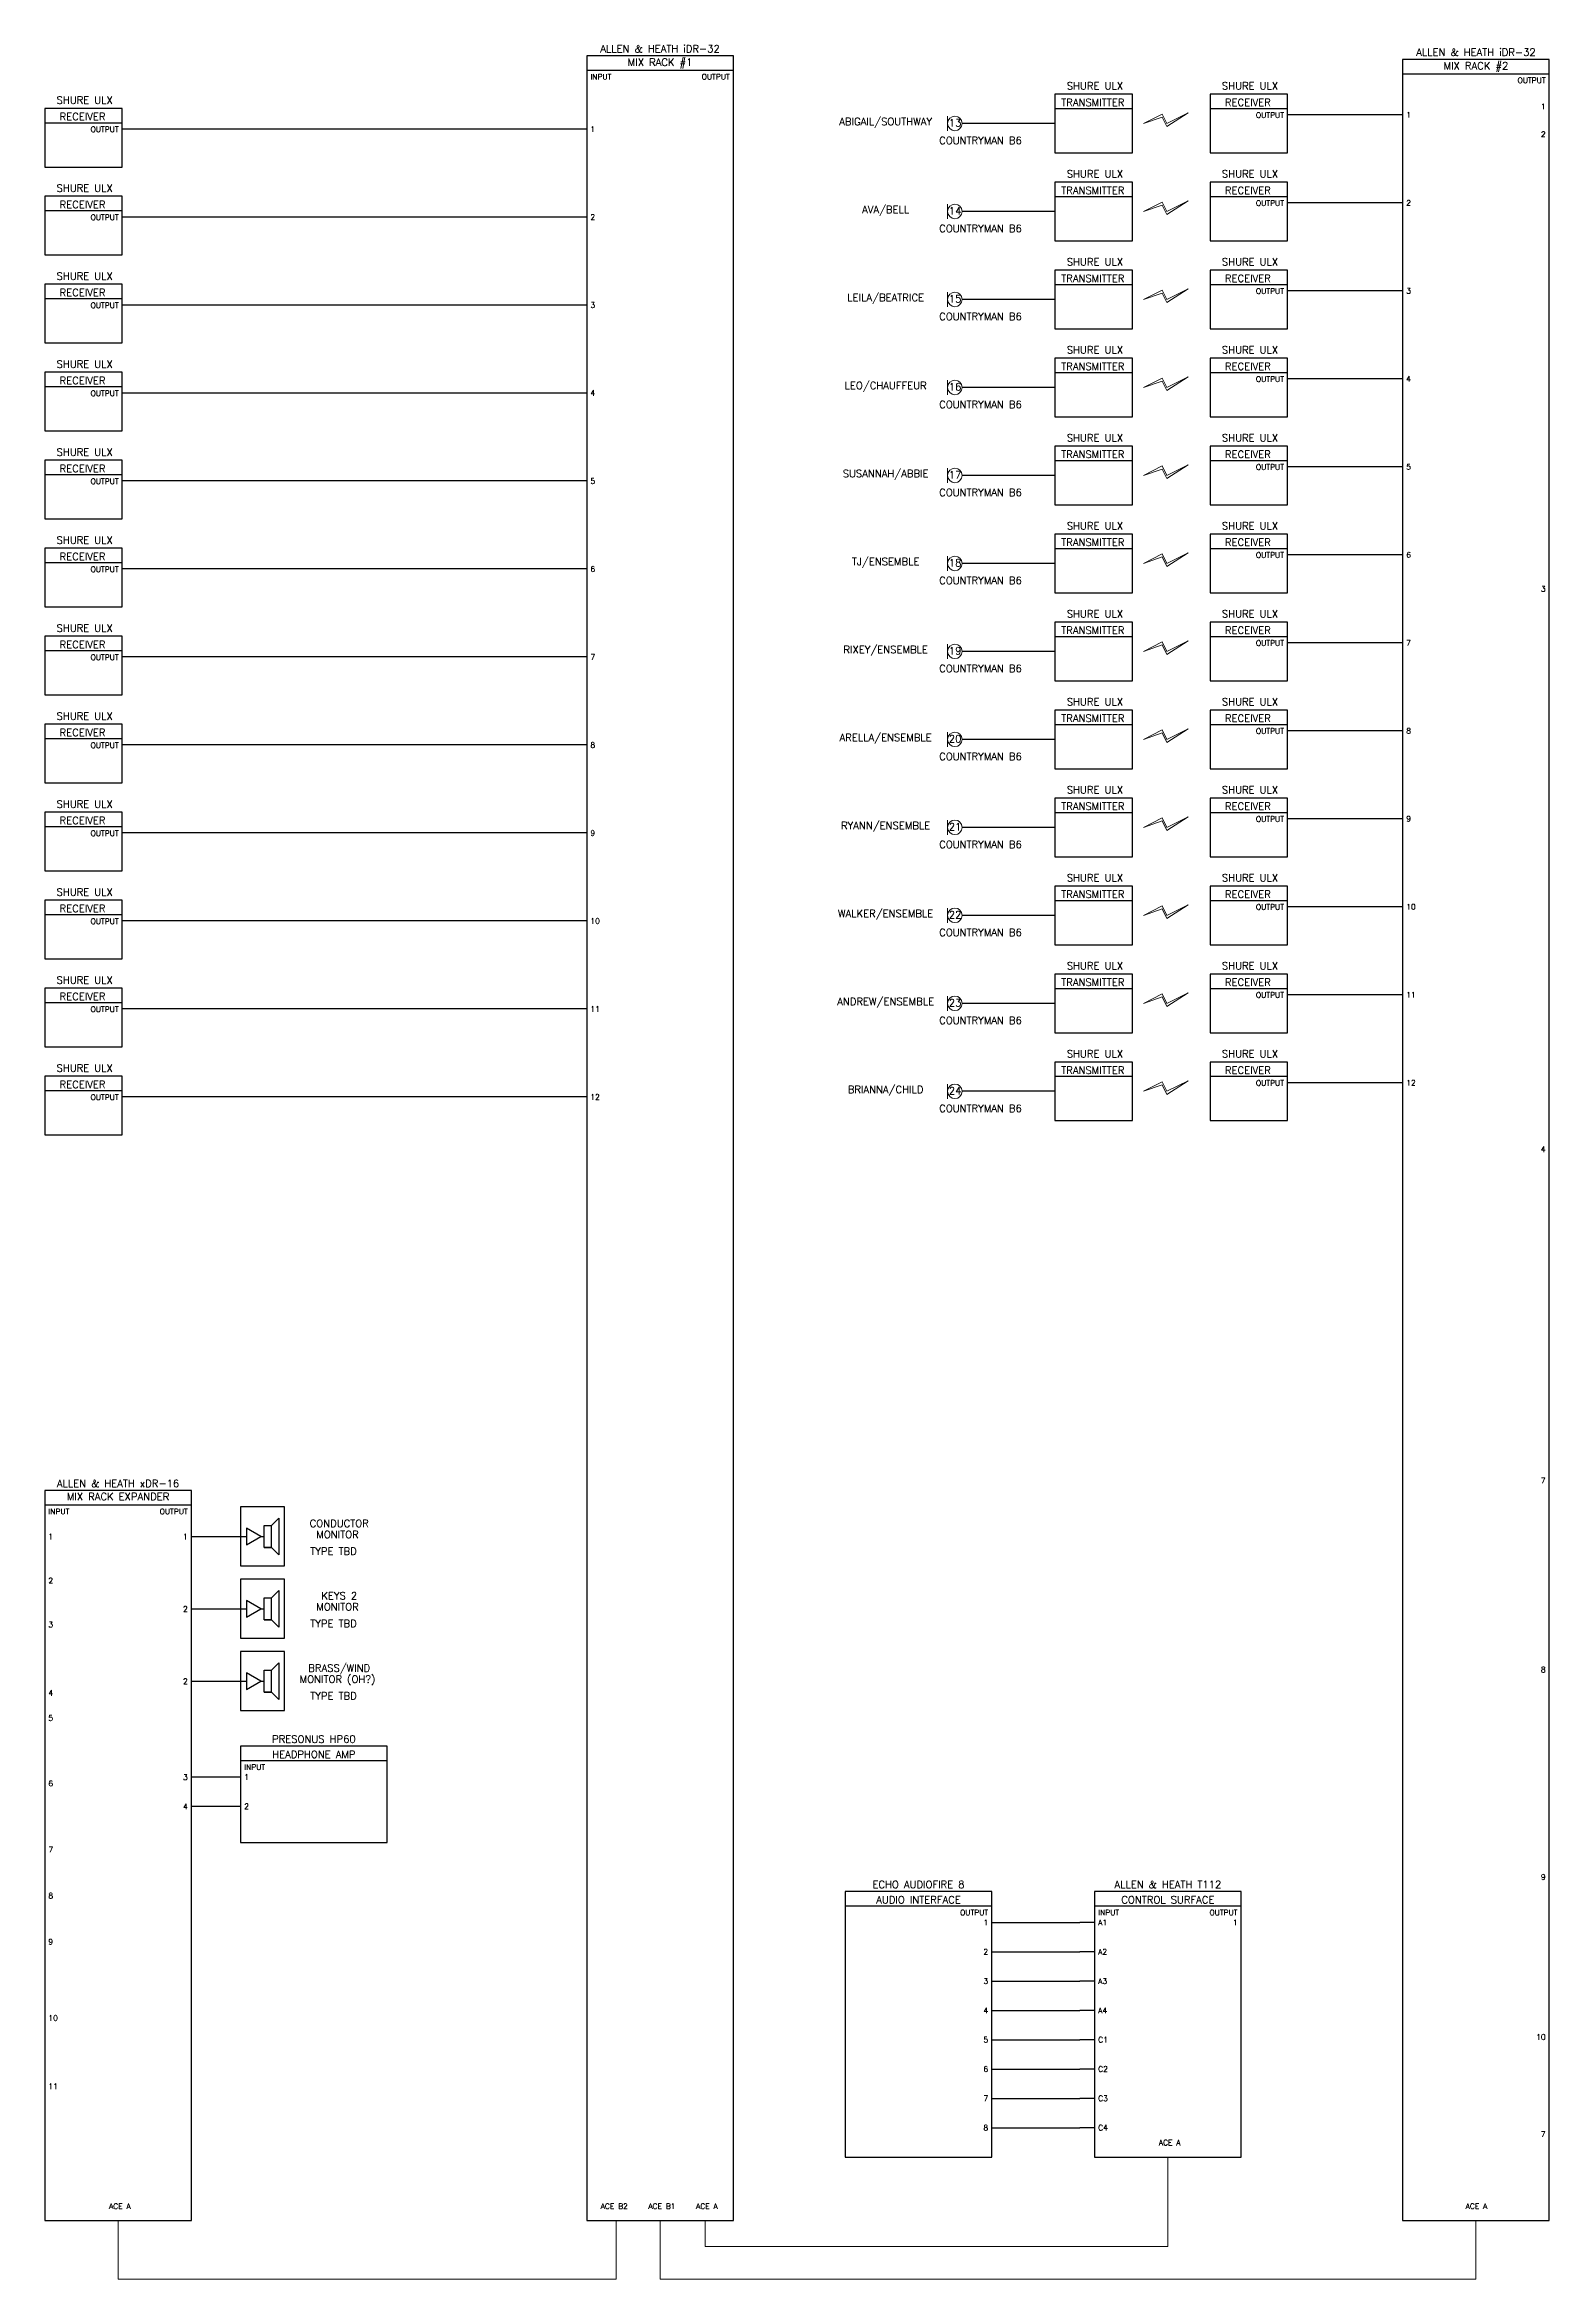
# Model space of a CAD drawing. Header units: inches. Extents: x 11.3 to 61.8, y -46.9 to -8.8.
# Drawn here: x 18.48 to 44.12, y -46.88 to -8.78 of the extents above; entities that cross this region are included whole.
import ezdxf
from ezdxf.enums import TextEntityAlignment as Align

# ---------------------------------------------------------------- set-up
doc = ezdxf.new("R2010")
doc.units = ezdxf.units.IN
doc.header["$MEASUREMENT"] = 0
for name, color, linetype in [('0-text', 2, 'Continuous'), ('AV-CONNECT', 6, 'Continuous'), ('AV-EQUIP', 3, 'Continuous'), ('AV-TXTLT', 121, 'Continuous')]:
    doc.layers.add(name, color=color, linetype=linetype)
doc.styles.add('romans', font='romans.shx')

msp = doc.modelspace()

# ---------------------------------------------------------------- texts
at = {"layer": '0-text', "style": 'romans'}
for s, p in [('ALLEN & HEATH iDR-32', (28.96646, -8.95288)), ('ALLEN & HEATH iDR-32', (42.8707, -9.01397)), ('SHURE ULX', (36.37705, -9.58711)), ('SHURE ULX', (39.02079, -9.58711)), ('SHURE ULX', (19.16095, -9.8296)), ('ABIGAIL/SOUTHWAY', (32.8108, -10.19568)), ('COUNTRYMAN B6', (34.4273, -10.51736)), ('SHURE ULX', (36.37705, -11.08711)), ('SHURE ULX', (39.02079, -11.08711)), ('SHURE ULX', (19.16095, -11.3296)), ('AVA/BELL', (32.8108, -11.69568)), ('COUNTRYMAN B6', (34.4273, -12.01736)), ('SHURE ULX', (36.37705, -12.58711)), ('SHURE ULX', (39.02079, -12.58711)), ('SHURE ULX', (19.16095, -12.8296)), ('LEILA/BEATRICE', (32.8108, -13.19568)), ('COUNTRYMAN B6', (34.4273, -13.51736)), ('SHURE ULX', (36.37705, -14.08711)), ('SHURE ULX', (39.02079, -14.08711)), ('SHURE ULX', (19.16095, -14.3296)), ('LEO/CHAUFFEUR', (32.8108, -14.69568)), ('COUNTRYMAN B6', (34.4273, -15.01736)), ('SHURE ULX', (36.37705, -15.58711)), ('SHURE ULX', (39.02079, -15.58711)), ('SHURE ULX', (19.16095, -15.8296)), ('SUSANNAH/ABBIE', (32.8108, -16.19568)), ('COUNTRYMAN B6', (34.4273, -16.51736)), ('SHURE ULX', (36.37705, -17.08711)), ('SHURE ULX', (39.02079, -17.08711)), ('SHURE ULX', (19.16095, -17.3296)), ('TJ/ENSEMBLE', (32.8108, -17.69568)), ('COUNTRYMAN B6', (34.4273, -18.01736)), ('SHURE ULX', (36.37705, -18.58711)), ('SHURE ULX', (39.02079, -18.58711)), ('SHURE ULX', (19.16095, -18.8296)), ('RIXEY/ENSEMBLE', (32.8108, -19.19568)), ('COUNTRYMAN B6', (34.4273, -19.51736)), ('SHURE ULX', (19.16095, -20.3296)), ('SHURE ULX', (36.37705, -20.08711)), ('SHURE ULX', (39.02079, -20.08711)), ('ARELLA/ENSEMBLE', (32.8108, -20.69568)), ('COUNTRYMAN B6', (34.4273, -21.01736)), ('SHURE ULX', (19.16095, -21.8296)), ('SHURE ULX', (36.37705, -21.58711)), ('SHURE ULX', (39.02079, -21.58711)), ('RYANN/ENSEMBLE', (32.8108, -22.19568)), ('COUNTRYMAN B6', (34.4273, -22.51736)), ('SHURE ULX', (19.16095, -23.3296)), ('SHURE ULX', (36.37705, -23.08711)), ('SHURE ULX', (39.02079, -23.08711)), ('WALKER/ENSEMBLE', (32.8108, -23.69568)), ('COUNTRYMAN B6', (34.4273, -24.01736)), ('SHURE ULX', (19.16095, -24.8296)), ('SHURE ULX', (36.37705, -24.58711)), ('SHURE ULX', (39.02079, -24.58711)), ('ANDREW/ENSEMBLE', (32.8108, -25.19568)), ('COUNTRYMAN B6', (34.4273, -25.51736)), ('SHURE ULX', (19.16095, -26.3296)), ('SHURE ULX', (36.37705, -26.08711)), ('SHURE ULX', (39.02079, -26.08711)), ('BRIANNA/CHILD', (32.8108, -26.69568)), ('COUNTRYMAN B6', (34.4273, -27.01736)), ('ALLEN & HEATH xDR-16', (19.72926, -33.41176)), ('CONDUCTOR', (23.49922, -34.09206)), ('MONITOR', (23.46877, -34.28224)), ('TYPE TBD', (23.40168, -34.56671)), ('MONITOR', (23.46877, -35.51549)), ('KEYS 2', (23.49922, -35.3253)), ('TYPE TBD', (23.40168, -35.79995)), ('MONITOR (OH?)', (23.46877, -36.74874)), ('BRASS/WIND', (23.49922, -36.55855)), ('TYPE TBD', (23.40168, -37.0332)), ('PRESONUS HP60', (23.0666, -37.76898)), ('ECHO AUDIOFIRE 8', (33.37042, -40.24805)), ('ALLEN & HEATH T112', (37.62042, -40.24805))]:
    msp.add_text(s, height=0.125, dxfattribs=at).set_placement(p, align=Align.BOTTOM_CENTER)
at = {"layer": 'AV-TXTLT', "style": 'romans'}
for p in [(27.77896, -9.33107), (18.54176, -33.78995), (21.8791, -38.14717), (36.43292, -40.62624)]:
    msp.add_text('INPUT', height=0.09375, dxfattribs=at).set_placement(p, align=Align.MIDDLE_LEFT)
for p in [(30.15396, -9.33107), (44.0582, -9.39217), (19.73959, -10.22762), (39.59943, -9.98513), (19.73959, -11.72762), (39.59943, -11.48513), (39.59943, -12.98513), (19.73959, -13.22762), (39.59943, -14.48513), (19.73959, -14.72762), (39.59943, -15.98513), (19.73959, -16.22762), (39.59943, -17.48513), (19.73959, -17.72762), (39.59943, -18.98513), (19.73959, -19.22762), (39.59943, -20.48513), (19.73959, -20.72762), (39.59943, -21.98513), (19.73959, -22.22762), (39.59943, -23.48513), (19.73959, -23.72762), (39.59943, -24.98513), (19.73959, -25.22762), (39.59943, -26.48513), (19.73959, -26.72762), (20.91676, -33.78995), (34.55792, -40.62624), (38.80792, -40.62624)]:
    msp.add_text('OUTPUT', height=0.09375, dxfattribs=at).set_placement(p, align=Align.MIDDLE_RIGHT)
for s, p in [('ACE A', (37.65151, -44.59574)), ('ACE A', (19.76034, -45.67962)), ('ACE B2', (28.18538, -45.67962)), ('ACE B1', (28.99754, -45.67962)), ('ACE A', (29.7644, -45.67962)), ('ACE A', (42.87909, -45.67962))]:
    msp.add_text(s, height=0.09375, dxfattribs=at).set_placement(p, align=Align.CENTER)
for s, insert, char_height, width, attachment_point in [('MIX RACK #1', (28.96646, -9.02133), 0.125, 2.2738, 2), ('MIX RACK #2', (42.8707, -9.08243), 0.125, 2.2738, 2), ('TRANSMITTER', (36.34107, -9.70514), 0.125, 2.2738, 2), ('RECEIVER', (38.98481, -9.70514), 0.125, 2.2738, 2), ('1', (44.0582, -9.83814), 0.09375, 1.125, 6), ('RECEIVER', (19.12497, -9.94762), 0.125, 2.2738, 2), ('1', (27.77896, -10.22342), 0.09375, 1.143, 4), ('13', (33.99397, -10.05458), 0.125, 0.7624324, 2), ('1', (41.6832, -9.98094), 0.09375, 1.143, 4), ('2', (44.0582, -10.31109), 0.09375, 1.125, 6), ('TRANSMITTER', (36.34107, -11.20514), 0.125, 2.2738, 2), ('RECEIVER', (38.98481, -11.20514), 0.125, 2.2738, 2), ('RECEIVER', (19.12497, -11.44762), 0.125, 2.2738, 2), ('2', (27.77896, -11.72342), 0.09375, 1.143, 4), ('14', (33.99397, -11.55458), 0.125, 0.7624324, 2), ('2', (41.6832, -11.48094), 0.09375, 1.143, 4), ('RECEIVER', (19.12497, -12.94762), 0.125, 2.2738, 2), ('TRANSMITTER', (36.34107, -12.70514), 0.125, 2.2738, 2), ('RECEIVER', (38.98481, -12.70514), 0.125, 2.2738, 2), ('3', (41.6832, -12.98094), 0.09375, 1.143, 4), ('3', (27.77896, -13.22342), 0.09375, 1.143, 4), ('15', (33.99397, -13.05458), 0.125, 0.7624324, 2), ('RECEIVER', (19.12497, -14.44762), 0.125, 2.2738, 2), ('TRANSMITTER', (36.34107, -14.20514), 0.125, 2.2738, 2), ('RECEIVER', (38.98481, -14.20514), 0.125, 2.2738, 2), ('4', (41.6832, -14.48094), 0.09375, 1.143, 4), ('4', (27.77896, -14.72342), 0.09375, 1.143, 4), ('16', (33.99397, -14.55458), 0.125, 0.7624324, 2), ('RECEIVER', (19.12497, -15.94762), 0.125, 2.2738, 2), ('TRANSMITTER', (36.34107, -15.70514), 0.125, 2.2738, 2), ('RECEIVER', (38.98481, -15.70514), 0.125, 2.2738, 2), ('5', (41.6832, -15.98094), 0.09375, 1.143, 4), ('5', (27.77896, -16.22342), 0.09375, 1.143, 4), ('17', (33.99397, -16.05458), 0.125, 0.7624324, 2), ('RECEIVER', (19.12497, -17.44762), 0.125, 2.2738, 2), ('TRANSMITTER', (36.34107, -17.20514), 0.125, 2.2738, 2), ('RECEIVER', (38.98481, -17.20514), 0.125, 2.2738, 2), ('6', (41.6832, -17.48094), 0.09375, 1.143, 4), ('6', (27.77896, -17.72342), 0.09375, 1.143, 4), ('18', (33.99397, -17.55458), 0.125, 0.7624324, 2), ('3', (44.0582, -18.06109), 0.09375, 1.125, 6), ('RECEIVER', (19.12497, -18.94762), 0.125, 2.2738, 2), ('TRANSMITTER', (36.34107, -18.70514), 0.125, 2.2738, 2), ('RECEIVER', (38.98481, -18.70514), 0.125, 2.2738, 2), ('7', (41.6832, -18.98094), 0.09375, 1.143, 4), ('7', (27.77896, -19.22342), 0.09375, 1.143, 4), ('19', (33.99397, -19.05458), 0.125, 0.7624324, 2), ('RECEIVER', (19.12497, -20.44762), 0.125, 2.2738, 2), ('20', (33.99397, -20.55458), 0.125, 0.7624324, 2), ('TRANSMITTER', (36.34107, -20.20514), 0.125, 2.2738, 2), ('RECEIVER', (38.98481, -20.20514), 0.125, 2.2738, 2), ('8', (41.6832, -20.48094), 0.09375, 1.143, 4), ('8', (27.77896, -20.72342), 0.09375, 1.143, 4), ('TRANSMITTER', (36.34107, -21.70514), 0.125, 2.2738, 2), ('RECEIVER', (38.98481, -21.70514), 0.125, 2.2738, 2), ('RECEIVER', (19.12497, -21.94762), 0.125, 2.2738, 2), ('21', (33.99397, -22.05458), 0.125, 0.7624324, 2), ('9', (41.6832, -21.98094), 0.09375, 1.143, 4), ('9', (27.77896, -22.22342), 0.09375, 1.143, 4), ('TRANSMITTER', (36.34107, -23.20514), 0.125, 2.2738, 2), ('RECEIVER', (38.98481, -23.20514), 0.125, 2.2738, 2), ('RECEIVER', (19.12497, -23.44762), 0.125, 2.2738, 2), ('22', (33.99397, -23.55458), 0.125, 0.7624324, 2), ('10', (41.6832, -23.48094), 0.09375, 1.143, 4), ('10', (27.77896, -23.72342), 0.09375, 1.143, 4), ('TRANSMITTER', (36.34107, -24.70514), 0.125, 2.2738, 2), ('RECEIVER', (38.98481, -24.70514), 0.125, 2.2738, 2), ('RECEIVER', (19.12497, -24.94762), 0.125, 2.2738, 2), ('23', (33.99397, -25.05458), 0.125, 0.7624324, 2), ('11', (41.6832, -24.98094), 0.09375, 1.143, 4), ('11', (27.77896, -25.22342), 0.09375, 1.143, 4), ('TRANSMITTER', (36.34107, -26.20514), 0.125, 2.2738, 2), ('RECEIVER', (38.98481, -26.20514), 0.125, 2.2738, 2), ('RECEIVER', (19.12497, -26.44762), 0.125, 2.2738, 2), ('24', (33.99397, -26.55458), 0.125, 0.7624324, 2), ('12', (41.6832, -26.48094), 0.09375, 1.143, 4), ('12', (27.77896, -26.72342), 0.09375, 1.143, 4), ('4', (44.0582, -27.61597), 0.09375, 1.125, 6), ('MIX RACK EXPANDER', (19.72926, -33.4726), 0.125, 2.2738, 2), ('7', (44.0582, -33.25999), 0.09375, 1.125, 6), ('1', (18.54176, -34.21747), 0.09375, 1.143, 4), ('1', (20.91676, -34.21852), 0.09375, 1.125, 6), ('2', (18.54176, -34.96747), 0.09375, 1.143, 4), ('2', (20.91676, -35.45176), 0.09375, 1.125, 6), ('3', (18.54176, -35.71747), 0.09375, 1.143, 4), ('8', (44.0582, -36.48521), 0.09375, 1.125, 6), ('4', (18.54176, -36.88474), 0.09375, 1.143, 4), ('2', (20.91676, -36.68501), 0.09375, 1.125, 6), ('5', (18.54176, -37.30958), 0.09375, 1.143, 4), ('HEADPHONE AMP', (23.0666, -37.86718), 0.125, 2.2738, 2), ('6', (18.54176, -38.42549), 0.09375, 1.143, 4), ('3', (20.91676, -38.31973), 0.09375, 1.125, 6), ('1', (21.8791, -38.3161), 0.09375, 1.143, 4), ('4', (20.91676, -38.81973), 0.09375, 1.125, 6), ('2', (21.8791, -38.8161), 0.09375, 1.143, 4), ('7', (18.54176, -39.55214), 0.09375, 1.143, 4), ('9', (44.0582, -40.02016), 0.09375, 1.125, 6), ('8', (18.54176, -40.33863), 0.09375, 1.143, 4), ('AUDIO INTERFACE', (33.37042, -40.34625), 0.125, 2.2738, 2), ('CONTROL SURFACE', (37.62042, -40.34625), 0.125, 2.2738, 2), ('1', (34.55792, -40.79517), 0.09375, 1.125, 6), ('A1', (36.43292, -40.79517), 0.09375, 1.143, 4), ('1', (38.80792, -40.79517), 0.09375, 1.125, 6), ('9', (18.54176, -41.12513), 0.09375, 1.143, 4), ('2', (34.55792, -41.29517), 0.09375, 1.125, 6), ('A2', (36.43292, -41.29517), 0.09375, 1.143, 4), ('3', (34.55792, -41.79517), 0.09375, 1.125, 6), ('A3', (36.43292, -41.79517), 0.09375, 1.143, 4), ('4', (34.55792, -42.29517), 0.09375, 1.125, 6), ('A4', (36.43292, -42.29517), 0.09375, 1.143, 4), ('10', (18.54176, -42.42384), 0.09375, 1.143, 4), ('5', (34.55792, -42.79517), 0.09375, 1.125, 6), ('C1', (36.43292, -42.79517), 0.09375, 1.143, 4), ('10', (44.0582, -42.74813), 0.09375, 1.125, 6), ('6', (34.55792, -43.29517), 0.09375, 1.125, 6), ('C2', (36.43292, -43.29517), 0.09375, 1.143, 4), ('11', (18.54176, -43.58944), 0.09375, 1.143, 4), ('7', (34.55792, -43.79517), 0.09375, 1.125, 6), ('C3', (36.43292, -43.79517), 0.09375, 1.143, 4), ('8', (34.55792, -44.29517), 0.09375, 1.125, 6), ('C4', (36.43292, -44.29517), 0.09375, 1.143, 4), ('7', (44.0582, -44.4054), 0.09375, 1.125, 6)]:
    msp.add_mtext(s, dxfattribs=dict(at, insert=insert, char_height=char_height, width=width, attachment_point=attachment_point))

# ---------------------------------------------------------------- blocks, each defined once
blk = doc.blocks.new('AV-ldspk-1')
at = {"layer": 'AV-EQUIP'}
blk.add_lwpolyline([(0, -0.1875), (0, 0.1875), (0.125, 0.1875), (0.25, 0.3125), (0.25, -0.3125), (0.125, -0.1875), (0, -0.1875), (0.125, -0.1875), (0.125, 0.1875)], dxfattribs=at)

# ---------------------------------------------------------------- linework, layer by layer
at = {"layer": 'AV-CONNECT'}
for p, q in [((27.71646, -10.22228), (19.80209, -10.22228)), ((35.69536, -10.12701), (34.11321, -10.12701)), ((41.6207, -9.97979), (39.66193, -9.97979)), ((27.71646, -11.72228), (19.80209, -11.72228)), ((35.69536, -11.62701), (34.11321, -11.62701)), ((41.6207, -11.47979), (39.66193, -11.47979)), ((27.71646, -13.22228), (19.80209, -13.22228)), ((35.69536, -13.12701), (34.11321, -13.12701)), ((41.6207, -12.97979), (39.66193, -12.97979)), ((27.71646, -14.72228), (19.80209, -14.72228)), ((35.69536, -14.62701), (34.11321, -14.62701)), ((41.6207, -14.47979), (39.66193, -14.47979)), ((41.6207, -15.97979), (39.66193, -15.97979)), ((27.71646, -16.22228), (19.80209, -16.22228)), ((35.69536, -16.12701), (34.11321, -16.12701)), ((41.6207, -17.47979), (39.66193, -17.47979)), ((27.71646, -17.72228), (19.80209, -17.72228)), ((35.69536, -17.62701), (34.11321, -17.62701)), ((41.6207, -18.97979), (39.66193, -18.97979)), ((27.71646, -19.22228), (19.80209, -19.22228)), ((35.69536, -19.12701), (34.11321, -19.12701)), ((41.6207, -20.47979), (39.66193, -20.47979)), ((27.71646, -20.72228), (19.80209, -20.72228)), ((35.69536, -20.62701), (34.11321, -20.62701)), ((41.6207, -21.97979), (39.66193, -21.97979)), ((27.71646, -22.22228), (19.80209, -22.22228)), ((35.69536, -22.12701), (34.11321, -22.12701)), ((41.6207, -23.47979), (39.66193, -23.47979)), ((27.71646, -23.72228), (19.80209, -23.72228)), ((35.69536, -23.62701), (34.11321, -23.62701)), ((35.69536, -25.12701), (34.11321, -25.12701)), ((41.6207, -24.97979), (39.66193, -24.97979)), ((27.71646, -25.22228), (19.80209, -25.22228)), ((35.69536, -26.62701), (34.11321, -26.62701)), ((41.6207, -26.47979), (39.66193, -26.47979)), ((27.71646, -26.72228), (19.80209, -26.72228)), ((20.97926, -34.21489), (21.91924, -34.21489)), ((22.16281, -34.21489), (22.2205, -34.21489)), ((20.97926, -35.44813), (21.91924, -35.44813)), ((22.16281, -35.44813), (22.2205, -35.44813)), ((20.97926, -36.68138), (21.91924, -36.68138)), ((22.16281, -36.68138), (22.2205, -36.68138)), ((21.8166, -38.3161), (20.97926, -38.3161)), ((21.8166, -38.8161), (20.97926, -38.8161)), ((34.62042, -40.79517), (36.12042, -40.79517)), ((36.37042, -40.79517), (36.12042, -40.79517)), ((34.62042, -41.29517), (36.12042, -41.29517)), ((36.37042, -41.29517), (36.12042, -41.29517)), ((34.62042, -41.79517), (36.12042, -41.79517)), ((36.37042, -41.79517), (36.12042, -41.79517)), ((34.62042, -42.29517), (36.12042, -42.29517)), ((36.37042, -42.29517), (36.12042, -42.29517)), ((34.62042, -42.79517), (36.12042, -42.79517)), ((36.37042, -42.79517), (36.12042, -42.79517)), ((34.62042, -43.29517), (36.12042, -43.29517)), ((36.37042, -43.29517), (36.12042, -43.29517)), ((34.62042, -43.79517), (36.12042, -43.79517)), ((36.37042, -43.79517), (36.12042, -43.79517)), ((34.62042, -44.29517), (36.12042, -44.29517)), ((36.37042, -44.29517), (36.12042, -44.29517))]:
    msp.add_line(p, q, dxfattribs=at)
at = {"layer": 'AV-CONNECT', "lineweight": 15}
for p, q in [((37.62042, -44.79517), (37.62042, -46.32133)), ((19.72926, -46.87904), (19.72926, -45.87904)), ((28.21646, -45.87904), (28.21646, -46.87904)), ((28.96646, -45.87904), (28.96646, -46.87904)), ((29.73332, -46.32133), (29.73332, -45.87904)), ((42.8707, -45.87904), (42.8707, -46.87904)), ((37.62042, -46.32133), (29.73332, -46.32133)), ((28.21646, -46.87904), (19.72926, -46.87904)), ((42.8707, -46.87904), (28.96646, -46.87904))]:
    msp.add_line(p, q, dxfattribs=at)
at = {"layer": 'AV-EQUIP'}
for p, q in [((30.21646, -8.97295), (27.71646, -8.97295)), ((27.71646, -8.97295), (27.71646, -45.87904)), ((30.21646, -45.87904), (30.21646, -8.97295)), ((44.1207, -9.03405), (41.6207, -9.03405)), ((41.6207, -9.03405), (41.6207, -45.87904)), ((44.1207, -45.87904), (44.1207, -9.03405)), ((20.97926, -33.43183), (18.47926, -33.43183)), ((18.47926, -33.43183), (18.47926, -45.87904)), ((20.97926, -45.87904), (20.97926, -33.43183)), ((24.3166, -37.78905), (21.8166, -37.78905)), ((21.8166, -37.78905), (21.8166, -39.43051)), ((24.3166, -39.43051), (24.3166, -37.78905)), ((21.8166, -39.43051), (24.3166, -39.43051)), ((34.62042, -40.26812), (32.12042, -40.26812)), ((32.12042, -40.26812), (32.12042, -44.79517)), ((34.62042, -44.79517), (34.62042, -40.26812)), ((38.87042, -40.26812), (36.37042, -40.26812)), ((36.37042, -40.26812), (36.37042, -44.79517)), ((38.87042, -44.79517), (38.87042, -40.26812)), ((32.12042, -44.79517), (34.62042, -44.79517)), ((36.37042, -44.79517), (38.87042, -44.79517)), ((18.47926, -45.87904), (20.97926, -45.87904)), ((27.71646, -45.87904), (30.21646, -45.87904)), ((41.6207, -45.87904), (44.1207, -45.87904))]:
    msp.add_line(p, q, dxfattribs=at)
at = {"layer": 'AV-EQUIP', "lineweight": 15}
for p, q in [((33.86588, -10.00526), (33.86588, -10.25347)), ((37.2028, -10.12701), (37.52384, -9.96657)), ((37.52277, -10.01791), (37.2028, -10.12701)), ((37.60402, -10.18049), (37.52277, -10.01791)), ((37.52384, -9.96657), (37.60402, -10.12701)), ((37.52384, -10.02005), (37.60402, -10.18049)), ((37.60402, -10.12701), (37.96579, -9.94621)), ((37.96579, -9.94621), (37.60402, -10.18049)), ((33.86588, -11.50526), (33.86588, -11.75347)), ((37.2028, -11.62701), (37.52384, -11.46657)), ((37.52277, -11.51791), (37.2028, -11.62701)), ((37.60402, -11.68049), (37.52277, -11.51791)), ((37.52384, -11.46657), (37.60402, -11.62701)), ((37.52384, -11.52005), (37.60402, -11.68049)), ((37.60402, -11.62701), (37.96579, -11.44621)), ((37.96579, -11.44621), (37.60402, -11.68049)), ((37.60402, -13.12701), (37.96579, -12.94621)), ((37.96579, -12.94621), (37.60402, -13.18049)), ((33.86588, -13.00526), (33.86588, -13.25347)), ((37.2028, -13.12701), (37.52384, -12.96657)), ((37.52277, -13.01791), (37.2028, -13.12701)), ((37.60402, -13.18049), (37.52277, -13.01791)), ((37.52384, -12.96657), (37.60402, -13.12701)), ((37.52384, -13.02005), (37.60402, -13.18049)), ((37.2028, -14.62701), (37.52384, -14.46657)), ((37.52384, -14.46657), (37.60402, -14.62701)), ((37.60402, -14.62701), (37.96579, -14.44621)), ((37.96579, -14.44621), (37.60402, -14.68049)), ((33.86588, -14.50526), (33.86588, -14.75347)), ((37.52277, -14.51791), (37.2028, -14.62701)), ((37.60402, -14.68049), (37.52277, -14.51791)), ((37.52384, -14.52005), (37.60402, -14.68049)), ((37.2028, -16.12701), (37.52384, -15.96657)), ((37.52384, -15.96657), (37.60402, -16.12701)), ((37.60402, -16.12701), (37.96579, -15.94621)), ((37.96579, -15.94621), (37.60402, -16.18049)), ((33.86588, -16.00526), (33.86588, -16.25347)), ((37.52277, -16.01791), (37.2028, -16.12701)), ((37.60402, -16.18049), (37.52277, -16.01791)), ((37.52384, -16.02005), (37.60402, -16.18049)), ((33.86588, -17.50526), (33.86588, -17.75347)), ((37.2028, -17.62701), (37.52384, -17.46657)), ((37.52277, -17.51791), (37.2028, -17.62701)), ((37.60402, -17.68049), (37.52277, -17.51791)), ((37.52384, -17.46657), (37.60402, -17.62701)), ((37.52384, -17.52005), (37.60402, -17.68049)), ((37.60402, -17.62701), (37.96579, -17.44621)), ((37.96579, -17.44621), (37.60402, -17.68049)), ((33.86588, -19.00526), (33.86588, -19.25347)), ((37.2028, -19.12701), (37.52384, -18.96657)), ((37.52277, -19.01791), (37.2028, -19.12701)), ((37.60402, -19.18049), (37.52277, -19.01791)), ((37.52384, -18.96657), (37.60402, -19.12701)), ((37.52384, -19.02005), (37.60402, -19.18049)), ((37.60402, -19.12701), (37.96579, -18.94621)), ((37.96579, -18.94621), (37.60402, -19.18049)), ((33.86588, -20.50526), (33.86588, -20.75347)), ((37.2028, -20.62701), (37.52384, -20.46657)), ((37.52277, -20.51791), (37.2028, -20.62701)), ((37.60402, -20.68049), (37.52277, -20.51791)), ((37.52384, -20.46657), (37.60402, -20.62701)), ((37.52384, -20.52005), (37.60402, -20.68049)), ((37.60402, -20.62701), (37.96579, -20.44621)), ((37.96579, -20.44621), (37.60402, -20.68049)), ((33.86588, -22.00526), (33.86588, -22.25347)), ((37.2028, -22.12701), (37.52384, -21.96657)), ((37.52277, -22.01791), (37.2028, -22.12701)), ((37.60402, -22.18049), (37.52277, -22.01791)), ((37.52384, -21.96657), (37.60402, -22.12701)), ((37.52384, -22.02005), (37.60402, -22.18049)), ((37.60402, -22.12701), (37.96579, -21.94621)), ((37.96579, -21.94621), (37.60402, -22.18049)), ((33.86588, -23.50526), (33.86588, -23.75347)), ((37.2028, -23.62701), (37.52384, -23.46657)), ((37.52277, -23.51791), (37.2028, -23.62701)), ((37.60402, -23.68049), (37.52277, -23.51791)), ((37.52384, -23.46657), (37.60402, -23.62701)), ((37.52384, -23.52005), (37.60402, -23.68049)), ((37.60402, -23.62701), (37.96579, -23.44621)), ((37.96579, -23.44621), (37.60402, -23.68049)), ((33.86588, -25.00526), (33.86588, -25.25347)), ((37.2028, -25.12701), (37.52384, -24.96657)), ((37.52277, -25.01791), (37.2028, -25.12701)), ((37.60402, -25.18049), (37.52277, -25.01791)), ((37.52384, -24.96657), (37.60402, -25.12701)), ((37.52384, -25.02005), (37.60402, -25.18049)), ((37.60402, -25.12701), (37.96579, -24.94621)), ((37.96579, -24.94621), (37.60402, -25.18049)), ((33.86588, -26.50526), (33.86588, -26.75347)), ((37.2028, -26.62701), (37.52384, -26.46657)), ((37.52277, -26.51791), (37.2028, -26.62701)), ((37.60402, -26.68049), (37.52277, -26.51791)), ((37.52384, -26.46657), (37.60402, -26.62701)), ((37.52384, -26.52005), (37.60402, -26.68049)), ((37.60402, -26.62701), (37.96579, -26.44621)), ((37.96579, -26.44621), (37.60402, -26.68049))]:
    msp.add_line(p, q, dxfattribs=at)
at = {"layer": 'AV-EQUIP'}
for points in [[(18.47926, -10.8695), (19.80209, -10.8695), (19.80209, -9.8695), (18.47926, -9.8695)], [(35.69536, -10.62701), (37.01819, -10.62701), (37.01819, -9.62701), (35.69536, -9.62701)], [(38.3391, -10.62701), (39.66193, -10.62701), (39.66193, -9.62701), (38.3391, -9.62701)], [(18.47926, -12.3695), (19.80209, -12.3695), (19.80209, -11.3695), (18.47926, -11.3695)], [(35.69536, -12.12701), (37.01819, -12.12701), (37.01819, -11.12701), (35.69536, -11.12701)], [(38.3391, -12.12701), (39.66193, -12.12701), (39.66193, -11.12701), (38.3391, -11.12701)], [(18.47926, -13.8695), (19.80209, -13.8695), (19.80209, -12.8695), (18.47926, -12.8695)], [(35.69536, -13.62701), (37.01819, -13.62701), (37.01819, -12.62701), (35.69536, -12.62701)], [(38.3391, -13.62701), (39.66193, -13.62701), (39.66193, -12.62701), (38.3391, -12.62701)], [(18.47926, -15.3695), (19.80209, -15.3695), (19.80209, -14.3695), (18.47926, -14.3695)], [(35.69536, -15.12701), (37.01819, -15.12701), (37.01819, -14.12701), (35.69536, -14.12701)], [(38.3391, -15.12701), (39.66193, -15.12701), (39.66193, -14.12701), (38.3391, -14.12701)], [(18.47926, -16.8695), (19.80209, -16.8695), (19.80209, -15.8695), (18.47926, -15.8695)], [(35.69536, -16.62701), (37.01819, -16.62701), (37.01819, -15.62701), (35.69536, -15.62701)], [(38.3391, -16.62701), (39.66193, -16.62701), (39.66193, -15.62701), (38.3391, -15.62701)], [(35.69536, -18.12701), (37.01819, -18.12701), (37.01819, -17.12701), (35.69536, -17.12701)], [(38.3391, -18.12701), (39.66193, -18.12701), (39.66193, -17.12701), (38.3391, -17.12701)], [(18.47926, -18.3695), (19.80209, -18.3695), (19.80209, -17.3695), (18.47926, -17.3695)], [(35.69536, -19.62701), (37.01819, -19.62701), (37.01819, -18.62701), (35.69536, -18.62701)], [(38.3391, -19.62701), (39.66193, -19.62701), (39.66193, -18.62701), (38.3391, -18.62701)], [(18.47926, -19.8695), (19.80209, -19.8695), (19.80209, -18.8695), (18.47926, -18.8695)], [(35.69536, -21.12701), (37.01819, -21.12701), (37.01819, -20.12701), (35.69536, -20.12701)], [(38.3391, -21.12701), (39.66193, -21.12701), (39.66193, -20.12701), (38.3391, -20.12701)], [(18.47926, -21.3695), (19.80209, -21.3695), (19.80209, -20.3695), (18.47926, -20.3695)], [(35.69536, -22.62701), (37.01819, -22.62701), (37.01819, -21.62701), (35.69536, -21.62701)], [(38.3391, -22.62701), (39.66193, -22.62701), (39.66193, -21.62701), (38.3391, -21.62701)], [(18.47926, -22.8695), (19.80209, -22.8695), (19.80209, -21.8695), (18.47926, -21.8695)], [(35.69536, -24.12701), (37.01819, -24.12701), (37.01819, -23.12701), (35.69536, -23.12701)], [(38.3391, -24.12701), (39.66193, -24.12701), (39.66193, -23.12701), (38.3391, -23.12701)], [(18.47926, -24.3695), (19.80209, -24.3695), (19.80209, -23.3695), (18.47926, -23.3695)], [(35.69536, -25.62701), (37.01819, -25.62701), (37.01819, -24.62701), (35.69536, -24.62701)], [(38.3391, -25.62701), (39.66193, -25.62701), (39.66193, -24.62701), (38.3391, -24.62701)], [(18.47926, -25.8695), (19.80209, -25.8695), (19.80209, -24.8695), (18.47926, -24.8695)], [(35.69536, -27.12701), (37.01819, -27.12701), (37.01819, -26.12701), (35.69536, -26.12701)], [(38.3391, -27.12701), (39.66193, -27.12701), (39.66193, -26.12701), (38.3391, -26.12701)], [(18.47926, -27.3695), (19.80209, -27.3695), (19.80209, -26.3695), (18.47926, -26.3695)], [(21.8166, -34.71848), (22.5666, -34.71848), (22.5666, -33.7113), (21.8166, -33.7113)], [(21.91924, -34.07426), (21.91924, -34.35551), (22.16281, -34.21489)], [(21.8166, -35.95172), (22.5666, -35.95172), (22.5666, -34.94454), (21.8166, -34.94454)], [(21.91924, -35.30751), (21.91924, -35.58876), (22.16281, -35.44813)], [(21.8166, -37.18497), (22.5666, -37.18497), (22.5666, -36.17779), (21.8166, -36.17779)], [(21.91924, -36.54076), (21.91924, -36.82201), (22.16281, -36.68138)]]:
    msp.add_lwpolyline(points, close=True, dxfattribs=at)
at = {"layer": 'AV-EQUIP', "lineweight": 15}
for centre in [(33.98988, -10.12701), (33.98988, -11.62701), (33.98988, -13.12701), (33.98988, -14.62701), (33.98988, -16.12701), (33.98988, -17.62701), (33.98988, -19.12701), (33.98988, -20.62701), (33.98988, -22.12701), (33.98988, -23.62701), (33.98988, -25.12701), (33.98988, -26.62701)]:
    msp.add_circle(centre, 0.12401, dxfattribs=at)
at = {"layer": 'AV-TXTLT'}
for p, q in [((30.21646, -9.22295), (27.71646, -9.22295)), ((44.1207, -9.28405), (41.6207, -9.28405)), ((37.01819, -9.87701), (35.69536, -9.87701)), ((39.66193, -9.87701), (38.3391, -9.87701)), ((19.80209, -10.1195), (18.47926, -10.1195)), ((37.01819, -11.37701), (35.69536, -11.37701)), ((39.66193, -11.37701), (38.3391, -11.37701)), ((19.80209, -11.6195), (18.47926, -11.6195)), ((37.01819, -12.87701), (35.69536, -12.87701)), ((39.66193, -12.87701), (38.3391, -12.87701)), ((19.80209, -13.1195), (18.47926, -13.1195)), ((37.01819, -14.37701), (35.69536, -14.37701)), ((39.66193, -14.37701), (38.3391, -14.37701)), ((19.80209, -14.6195), (18.47926, -14.6195)), ((37.01819, -15.87701), (35.69536, -15.87701)), ((39.66193, -15.87701), (38.3391, -15.87701)), ((19.80209, -16.1195), (18.47926, -16.1195)), ((37.01819, -17.37701), (35.69536, -17.37701)), ((39.66193, -17.37701), (38.3391, -17.37701)), ((19.80209, -17.6195), (18.47926, -17.6195)), ((37.01819, -18.87701), (35.69536, -18.87701)), ((39.66193, -18.87701), (38.3391, -18.87701)), ((19.80209, -19.1195), (18.47926, -19.1195)), ((37.01819, -20.37701), (35.69536, -20.37701)), ((39.66193, -20.37701), (38.3391, -20.37701)), ((19.80209, -20.6195), (18.47926, -20.6195)), ((37.01819, -21.87701), (35.69536, -21.87701)), ((39.66193, -21.87701), (38.3391, -21.87701)), ((19.80209, -22.1195), (18.47926, -22.1195)), ((37.01819, -23.37701), (35.69536, -23.37701)), ((39.66193, -23.37701), (38.3391, -23.37701)), ((19.80209, -23.6195), (18.47926, -23.6195)), ((19.80209, -25.1195), (18.47926, -25.1195)), ((37.01819, -24.87701), (35.69536, -24.87701)), ((39.66193, -24.87701), (38.3391, -24.87701)), ((19.80209, -26.6195), (18.47926, -26.6195)), ((37.01819, -26.37701), (35.69536, -26.37701)), ((39.66193, -26.37701), (38.3391, -26.37701)), ((20.97926, -33.68183), (18.47926, -33.68183)), ((24.3166, -38.03905), (21.8166, -38.03905)), ((34.62042, -40.51812), (32.12042, -40.51812)), ((38.87042, -40.51812), (36.37042, -40.51812))]:
    msp.add_line(p, q, dxfattribs=at)

# ---------------------------------------------------------------- block references
for p in [(22.2205, -34.21489), (22.2205, -35.44813), (22.2205, -36.68138)]:
    msp.add_blockref('AV-ldspk-1', p)

msp.set_redraw_order([(e.dxf.handle, doc.entitydb.next_handle()) for e in msp.query("TEXT MTEXT ATTDEF DIMENSION ARC_DIMENSION")])  # texts and dimensions are drawn at this point

doc.saveas('drawing.dxf')
